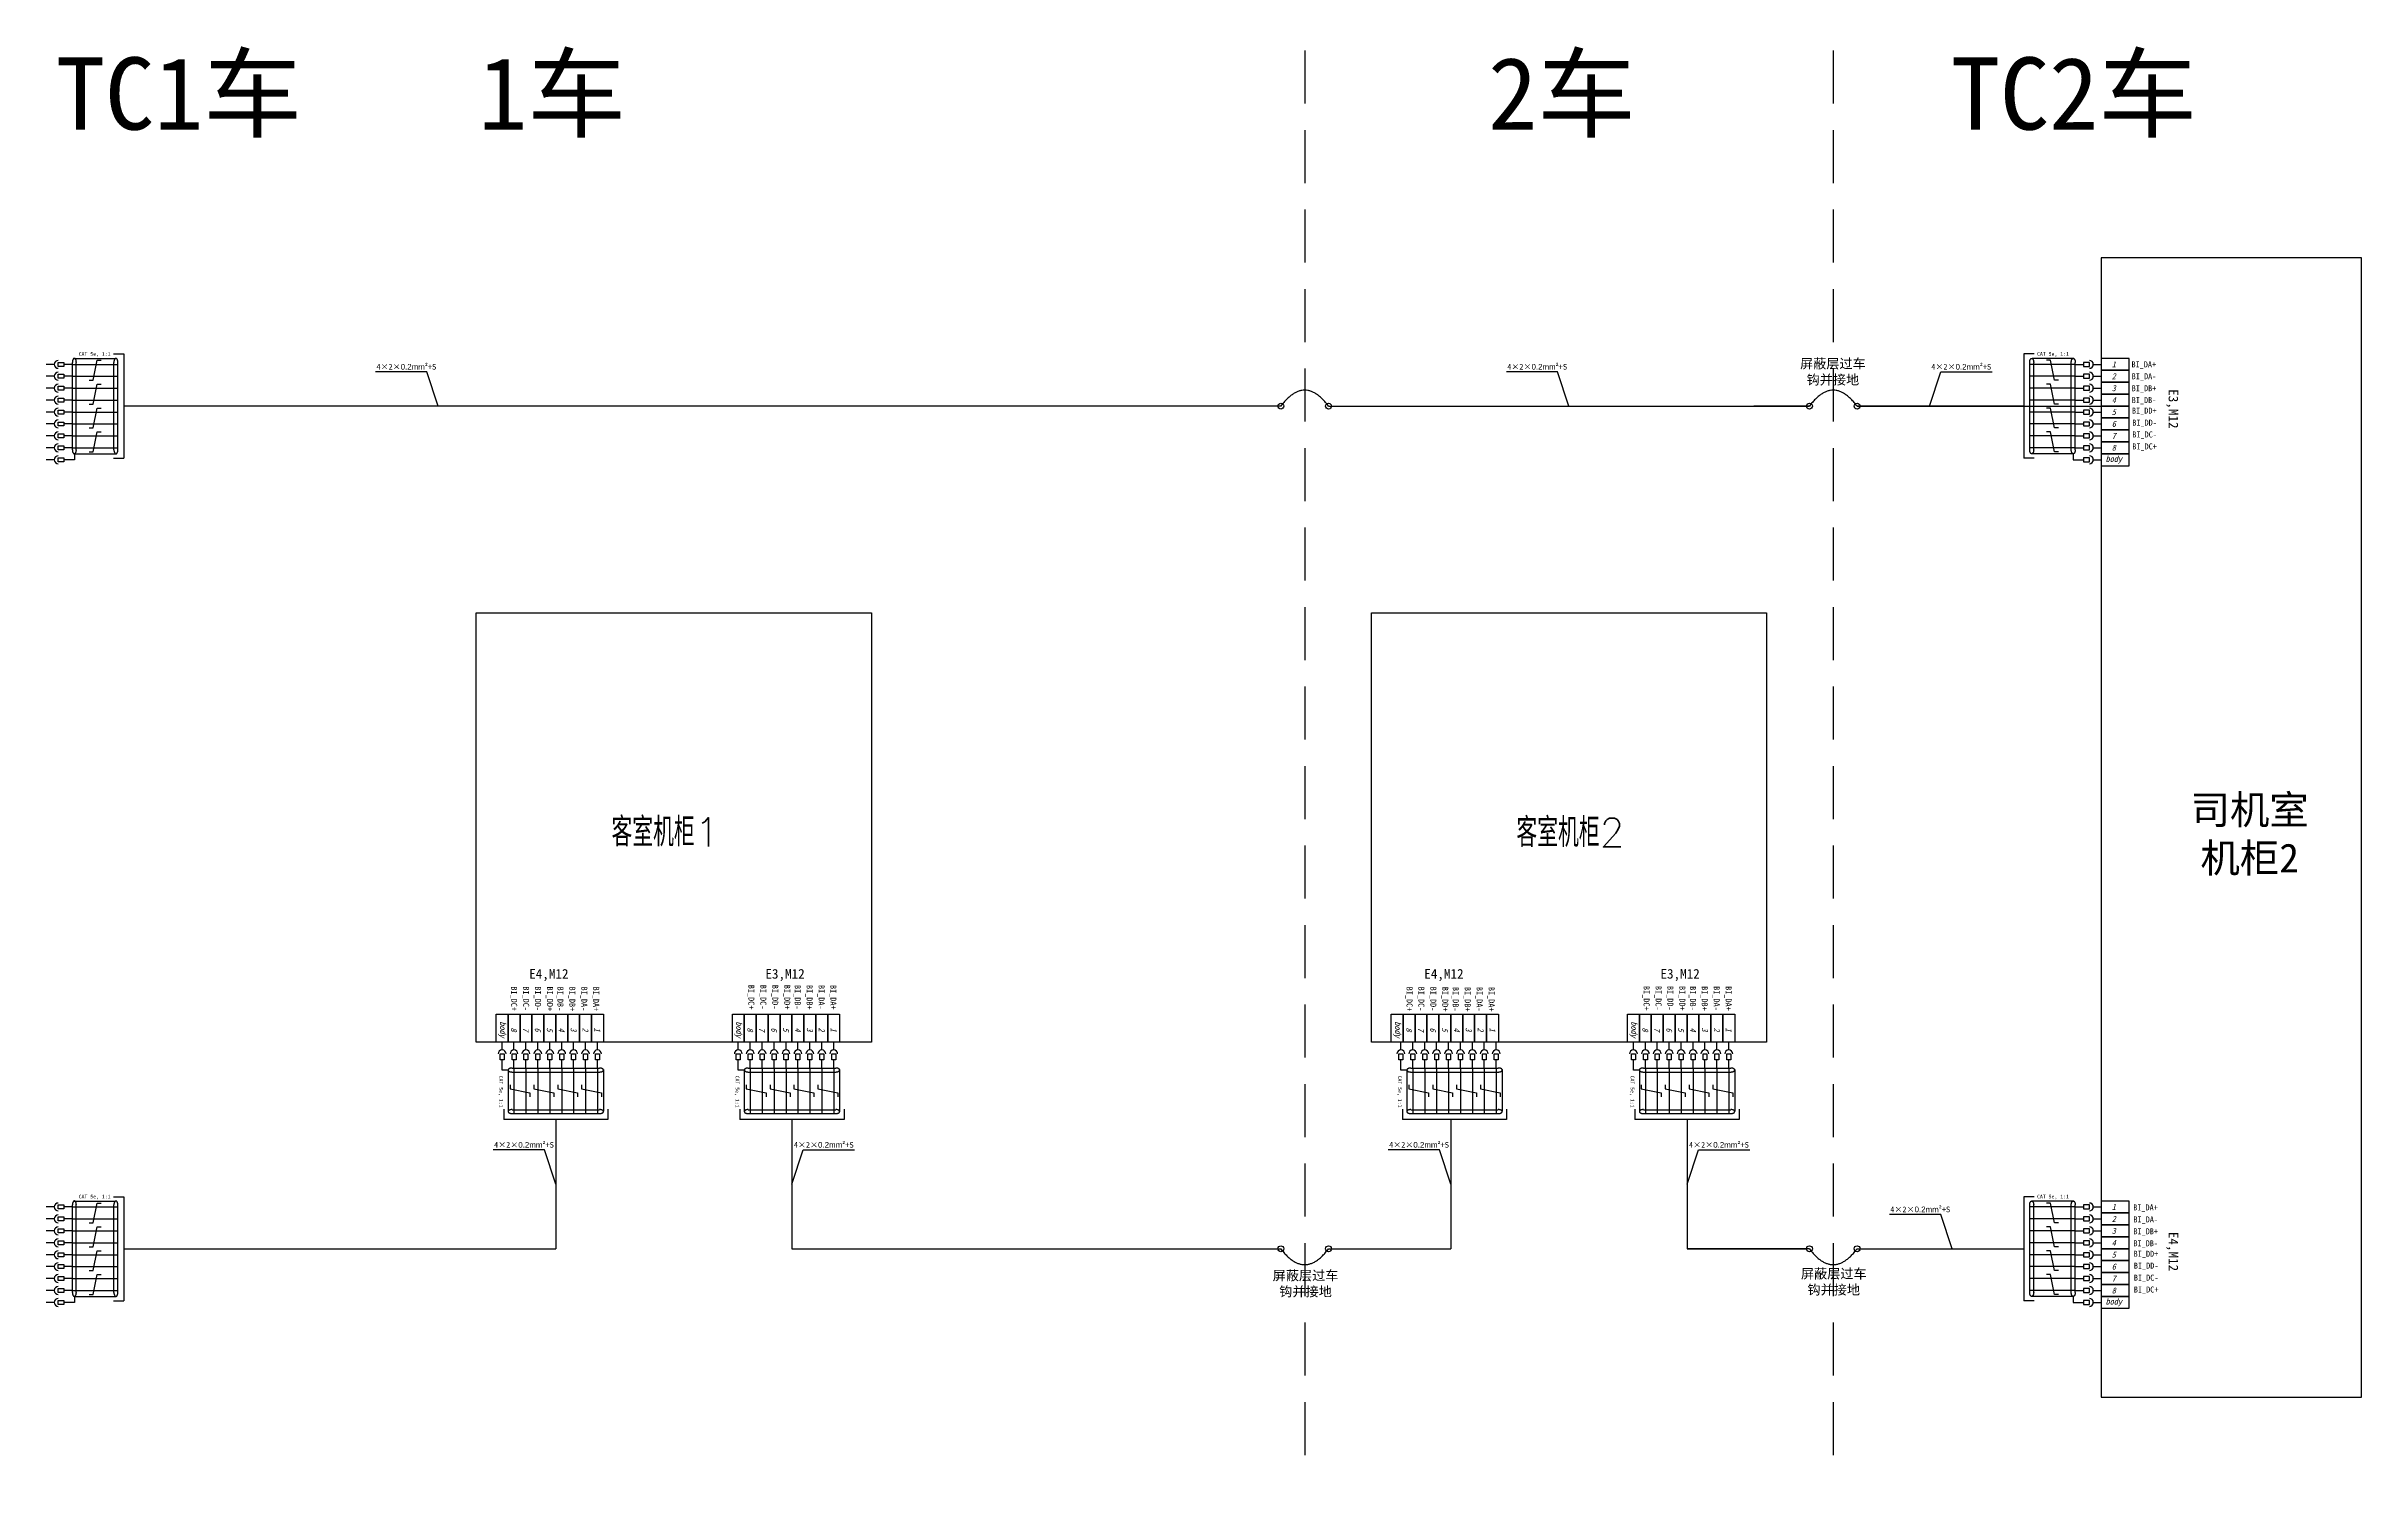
# Model space of a CAD drawing. Header units: millimetres. Extents: x -9110 to 102990, y -380 to 207980.
# Drawn here: x 19471 to 41322, y 70484 to 83892 of the extents above; entities that cross this region are included whole.
import ezdxf

# ---------------------------------------------------------------- set-up
doc = ezdxf.new("R2010")
doc.units = ezdxf.units.MM
doc.header["$LTSCALE"] = 1000
doc.header["$MEASUREMENT"] = 0
doc.linetypes.add('DASHED', pattern=[0.75, 0.5, -0.25])
doc.layers.add('连接线', color=7, linetype='Continuous')
doc.styles.add('HORIZONTALGBCBIG', font='txt.shx', dxfattribs={"bigfont": 'gbcbig.shx'})
doc.styles.get("Standard").update_dxf_attribs({"font": 'simhei.ttf'})
doc.styles.add('STYLE1', font='txt.shx')
doc.dimstyles.get("Standard").update_dxf_attribs({"dimscale": 2, "dimtxt": 2.5, "dimasz": 2.5, "dimexe": 1.2, "dimexo": 0, "dimgap": 1.2, "dimtad": 0, "dimtih": 1, "dimtoh": 1, "dimzin": 12, "dimdsep": 46, "dimtxsty": 'STYLE1', "dimcen": 0.09, "dimadec": 0, "dimazin": 3, "dimtfac": 1, "dimtofl": 0, "dimtmove": 0, "dimatfit": 3, "dimfxl": 1.2, "dimtolj": 1, "dimtzin": 0, "dimarcsym": 0})

msp = doc.modelspace()

# ---------------------------------------------------------------- texts
at = {"style": 'HORIZONTALGBCBIG'}
for s, insert, char_height, width, attachment_point in [('{\\fSimSun|b1|i0|c134|p2;\\H1x;\\C7;TC1车}', (20723, 83410), 682.13, 3375, 5), ('{\\fSimSun|b1|i0|c134|p2;\\C7;1车\\P}', (24244, 83410), 682.13, 3375, 5), ('{\\fSimSun|b1|i0|c134|p2;\\C7;2车\\P}', (33775, 83410), 682.13, 3375, 5), ('{\\fSimSun|b1|i0|c134|p2;\\H1x;\\C7;TC2车}', (38606, 83410), 682.13, 3375, 5), ('{\\fSimSun|b0|i0|c134|p2;\\C7;CAT 5e, 1:1}', (19927, 80986), 35, 393.96, 5), ('{\\fSimSun|b0|i0|c134|p2;\\C7;屏蔽层过车钩并接地}', (36332, 80818), 90.95, 711.56, 5), ('{\\fSimSun|b0|i0|c134|p2;\\C7;CAT 5e, 1:1}', (38409, 80986), 35, 393.96, 5), ('\\pxqc;{\\fSimSun|b0|i1|c134|p2;\\H1x;\\C7;1}', (39114, 80892), 56.84, 262.5, 6), ('\\pxqc;{\\fSimSun|b0|i1|c134|p2;\\H1x;\\C7;2}', (39114, 80780), 56.84, 262.5, 6), ('\\pxqc;{\\fSimSun|b0|i1|c134|p2;\\H1x;\\C7;3}', (39114, 80667), 56.84, 262.5, 6), ('\\pxqc;{\\fSimSun|b0|i1|c134|p2;\\C7;5}', (39114, 80442), 56.84, 262.5, 6), ('\\pxqc;{\\fSimSun|b0|i1|c134|p2;\\H1x;\\C7;4}', (39114, 80555), 56.84, 262.5, 6), ('\\pxqc;{\\fSimSun|b0|i1|c134|p2;\\C7;6}', (39114, 80330), 56.84, 262.5, 6), ('\\pxqc;{\\fSimSun|b0|i1|c134|p2;\\C7;7}', (39114, 80217), 56.84, 262.5, 6), ('\\pxqc;{\\fSimSun|b0|i1|c134|p2;\\H1x;\\C7;body}', (39114, 79992), 56.84, 262.5, 6), ('\\pxqc;{\\fSimSun|b0|i1|c134|p2;\\C7;8}', (39114, 80105), 56.84, 262.5, 6), ('{\\fSystem|b0|i0|c134|p34;司机室机柜\\fSimSun|b1|i0|c134|p2;\\C7;2\\P}', (40265, 76448), 272.85, 1441.59, 5), ('客室机柜1', (25315, 76480), 272.9, 11304.38, 5), ('客室机柜2', (33855, 76476), 272.9, 11304.38, 5), ('{\\fSimSun|b0|i0|c134|p2;\\C7;E4,M12}', (24214, 75131), 90.95, 750, 5), ('{\\fSimSun|b0|i0|c134|p2;\\C7;E3,M12}', (26443, 75131), 90.95, 750, 5), ('{\\fSimSun|b0|i0|c134|p2;\\C7;E4,M12}', (32661, 75131), 90.95, 750, 5), ('{\\fSimSun|b0|i0|c134|p2;\\C7;E3,M12}', (34890, 75131), 90.95, 750, 5), ('{\\fSimSun|b0|i0|c134|p2;\\C7;CAT 5e, 1:1}', (19927, 73037), 35, 393.96, 5), ('{\\fSimSun|b0|i0|c134|p2;\\C7;CAT 5e, 1:1}', (38409, 73037), 35, 393.96, 5), ('\\pxqc;{\\fSimSun|b0|i1|c134|p2;\\H1x;\\C7;2}', (39114, 72830), 56.84, 262.5, 6), ('\\pxqc;{\\fSimSun|b0|i1|c134|p2;\\H1x;\\C7;1}', (39114, 72943), 56.84, 262.5, 6), ('\\pxqc;{\\fSimSun|b0|i1|c134|p2;\\H1x;\\C7;3}', (39114, 72718), 56.84, 262.5, 6), ('\\pxqc;{\\fSimSun|b0|i1|c134|p2;\\H1x;\\C7;4}', (39114, 72605), 56.84, 262.5, 6), ('{\\fSimSun|b0|i0|c134|p2;\\C7;屏蔽层过车钩并接地}', (31355, 72216), 90.95, 711.56, 5), ('{\\fSimSun|b0|i0|c134|p2;\\C7;屏蔽层过车钩并接地}', (36340, 72233), 90.95, 711.56, 5), ('\\pxqc;{\\fSimSun|b0|i1|c134|p2;\\C7;5}', (39114, 72493), 56.84, 262.5, 6), ('\\pxqc;{\\fSimSun|b0|i1|c134|p2;\\C7;6}', (39114, 72380), 56.84, 262.5, 6), ('\\pxqc;{\\fSimSun|b0|i1|c134|p2;\\C7;8}', (39114, 72155), 56.84, 262.5, 6), ('\\pxqc;{\\fSimSun|b0|i1|c134|p2;\\C7;7}', (39114, 72268), 56.84, 262.5, 6), ('\\pxqc;{\\fSimSun|b0|i1|c134|p2;\\H1x;\\C7;body}', (39114, 72043), 56.84, 262.5, 6)]:
    msp.add_mtext(s, dxfattribs=dict(at, insert=insert, char_height=char_height, width=width, attachment_point=attachment_point))
at = {"color": 1, "char_height": 53.36, "width": 648.97}
for insert, attachment_point in [((22587, 80896), 1), ((33259, 80896), 1), ((37825, 80896), 3), ((23697, 73556), 1), ((27090, 73556), 3), ((32144, 73556), 1), ((35538, 73556), 3), ((36874, 72947), 1)]:
    msp.add_mtext('{\\fSimSun|b0|i0|c134|p2;4×2×\\fArial|b0|i0|c204|p32;0.2mm\\fCalibri|b0|i0|c0|p32;²+S}', dxfattribs=dict(at, insert=insert, attachment_point=attachment_point))
at = {"char_height": 56.84, "width": 375, "attachment_point": 6}
for s, insert in [('{\\fSimSun|b0|i0|c134|p2;\\C7;BI_DA+}', (39382, 80886)), ('{\\fSimSun|b0|i0|c134|p2;\\C7;BI_DA-}', (39384, 80774)), ('{\\fSimSun|b0|i0|c134|p2;\\C7;BI_DB+}', (39384, 80661)), ('{\\fSimSun|b0|i0|c134|p2;\\C7;BI_DB\\fSimSun|b0|i0|c0|p2;-}', (39384, 80549)), ('{\\fSimSun|b0|i0|c134|p2;\\C7;BI_DD\\fSimSun|b0|i0|c0|p2;+}', (39386, 80450)), ('{\\fSimSun|b0|i0|c134|p2;\\C7;BI_DD-}', (39389, 80337)), ('{\\fSimSun|b0|i0|c134|p2;\\C7;BI_DC-}', (39389, 80225)), ('{\\fSimSun|b0|i0|c134|p2;\\C7;BI_DC+}', (39389, 80112)), ('{\\fSimSun|b0|i0|c134|p2;\\C7;BI_DA+}', (39398, 72933)), ('{\\fSimSun|b0|i0|c134|p2;\\C7;BI_DA-}', (39400, 72820)), ('{\\fSimSun|b0|i0|c134|p2;\\C7;BI_DB+}', (39400, 72708)), ('{\\fSimSun|b0|i0|c134|p2;\\C7;BI_DB\\fSimSun|b0|i0|c0|p2;-}', (39400, 72595)), ('{\\fSimSun|b0|i0|c134|p2;\\C7;BI_DD\\fSimSun|b0|i0|c0|p2;+}', (39402, 72496)), ('{\\fSimSun|b0|i0|c134|p2;\\C7;BI_DD-}', (39404, 72384)), ('{\\fSimSun|b0|i0|c134|p2;\\C7;BI_DC-}', (39404, 72271)), ('{\\fSimSun|b0|i0|c134|p2;\\C7;BI_DC+}', (39404, 72159))]:
    msp.add_mtext(s, dxfattribs=dict(at, insert=insert))
at = {"rotation": 270, "style": 'HORIZONTALGBCBIG'}
for s, insert, char_height, width, attachment_point in [('{\\fSimSun|b0|i0|c134|p2;\\C7;E3,M12}', (39534, 80472), 90.95, 750, 5), ('\\pxqc;{\\fSimSun|b0|i1|c134|p2;\\H1x;\\C7;body}', (23773, 74748), 56.84, 262.5, 4), ('\\pxqc;{\\fSimSun|b0|i1|c134|p2;\\C7;8}', (23885, 74748), 56.84, 262.5, 4), ('\\pxqc;{\\fSimSun|b0|i1|c134|p2;\\C7;7}', (23998, 74748), 56.84, 262.5, 4), ('\\pxqc;{\\fSimSun|b0|i1|c134|p2;\\C7;6}', (24110, 74748), 56.84, 262.5, 4), ('\\pxqc;{\\fSimSun|b0|i1|c134|p2;\\C7;5}', (24223, 74748), 56.84, 262.5, 4), ('\\pxqc;{\\fSimSun|b0|i1|c134|p2;\\H1x;\\C7;4}', (24335, 74748), 56.84, 262.5, 4), ('\\pxqc;{\\fSimSun|b0|i1|c134|p2;\\H1x;\\C7;3}', (24448, 74748), 56.84, 262.5, 4), ('\\pxqc;{\\fSimSun|b0|i1|c134|p2;\\H1x;\\C7;2}', (24560, 74748), 56.84, 262.5, 4), ('\\pxqc;{\\fSimSun|b0|i1|c134|p2;\\H1x;\\C7;1}', (24673, 74748), 56.84, 262.5, 4), ('\\pxqc;{\\fSimSun|b0|i1|c134|p2;\\H1x;\\C7;body}', (26002, 74748), 56.84, 262.5, 4), ('\\pxqc;{\\fSimSun|b0|i1|c134|p2;\\C7;8}', (26115, 74748), 56.84, 262.5, 4), ('\\pxqc;{\\fSimSun|b0|i1|c134|p2;\\C7;7}', (26227, 74748), 56.84, 262.5, 4), ('\\pxqc;{\\fSimSun|b0|i1|c134|p2;\\C7;6}', (26340, 74748), 56.84, 262.5, 4), ('\\pxqc;{\\fSimSun|b0|i1|c134|p2;\\C7;5}', (26452, 74748), 56.84, 262.5, 4), ('\\pxqc;{\\fSimSun|b0|i1|c134|p2;\\H1x;\\C7;4}', (26565, 74748), 56.84, 262.5, 4), ('\\pxqc;{\\fSimSun|b0|i1|c134|p2;\\H1x;\\C7;3}', (26677, 74748), 56.84, 262.5, 4), ('\\pxqc;{\\fSimSun|b0|i1|c134|p2;\\H1x;\\C7;2}', (26790, 74748), 56.84, 262.5, 4), ('\\pxqc;{\\fSimSun|b0|i1|c134|p2;\\H1x;\\C7;1}', (26902, 74748), 56.84, 262.5, 4), ('\\pxqc;{\\fSimSun|b0|i1|c134|p2;\\H1x;\\C7;body}', (32220, 74748), 56.84, 262.5, 4), ('\\pxqc;{\\fSimSun|b0|i1|c134|p2;\\C7;8}', (32333, 74748), 56.84, 262.5, 4), ('\\pxqc;{\\fSimSun|b0|i1|c134|p2;\\C7;7}', (32445, 74748), 56.84, 262.5, 4), ('\\pxqc;{\\fSimSun|b0|i1|c134|p2;\\C7;6}', (32558, 74748), 56.84, 262.5, 4), ('\\pxqc;{\\fSimSun|b0|i1|c134|p2;\\C7;5}', (32670, 74748), 56.84, 262.5, 4), ('\\pxqc;{\\fSimSun|b0|i1|c134|p2;\\H1x;\\C7;4}', (32783, 74748), 56.84, 262.5, 4), ('\\pxqc;{\\fSimSun|b0|i1|c134|p2;\\H1x;\\C7;3}', (32895, 74748), 56.84, 262.5, 4), ('\\pxqc;{\\fSimSun|b0|i1|c134|p2;\\H1x;\\C7;2}', (33008, 74748), 56.84, 262.5, 4), ('\\pxqc;{\\fSimSun|b0|i1|c134|p2;\\H1x;\\C7;1}', (33120, 74748), 56.84, 262.5, 4), ('\\pxqc;{\\fSimSun|b0|i1|c134|p2;\\H1x;\\C7;body}', (34449, 74748), 56.84, 262.5, 4), ('\\pxqc;{\\fSimSun|b0|i1|c134|p2;\\C7;8}', (34562, 74748), 56.84, 262.5, 4), ('\\pxqc;{\\fSimSun|b0|i1|c134|p2;\\C7;7}', (34674, 74748), 56.84, 262.5, 4), ('\\pxqc;{\\fSimSun|b0|i1|c134|p2;\\C7;6}', (34787, 74748), 56.84, 262.5, 4), ('\\pxqc;{\\fSimSun|b0|i1|c134|p2;\\C7;5}', (34899, 74748), 56.84, 262.5, 4), ('\\pxqc;{\\fSimSun|b0|i1|c134|p2;\\H1x;\\C7;4}', (35012, 74748), 56.84, 262.5, 4), ('\\pxqc;{\\fSimSun|b0|i1|c134|p2;\\H1x;\\C7;3}', (35124, 74748), 56.84, 262.5, 4), ('\\pxqc;{\\fSimSun|b0|i1|c134|p2;\\H1x;\\C7;2}', (35237, 74748), 56.84, 262.5, 4), ('\\pxqc;{\\fSimSun|b0|i1|c134|p2;\\H1x;\\C7;1}', (35349, 74748), 56.84, 262.5, 4), ('{\\fSimSun|b0|i0|c134|p2;\\C7;CAT 5e, 1:1}', (23759, 74032), 35, 393.96, 5), ('{\\fSimSun|b0|i0|c134|p2;\\C7;CAT 5e, 1:1}', (25989, 74032), 35, 393.96, 5), ('{\\fSimSun|b0|i0|c134|p2;\\C7;CAT 5e, 1:1}', (32241, 74032), 35, 393.96, 5), ('{\\fSimSun|b0|i0|c134|p2;\\C7;CAT 5e, 1:1}', (34436, 74032), 35, 393.96, 5), ('{\\fSimSun|b0|i0|c134|p2;\\C7;E4,M12}', (39534, 72523), 90.95, 750, 5)]:
    msp.add_mtext(s, dxfattribs=dict(at, insert=insert, char_height=char_height, width=width, attachment_point=attachment_point))
at = {"char_height": 56.84, "width": 375, "attachment_point": 4, "rotation": 270}
for s, insert in [('{\\fSimSun|b0|i0|c134|p2;\\C7;BI_DC+}', (23881, 75024)), ('{\\fSimSun|b0|i0|c134|p2;\\C7;BI_DC-}', (23994, 75024)), ('{\\fSimSun|b0|i0|c134|p2;\\C7;BI_DD-}', (24106, 75024)), ('{\\fSimSun|b0|i0|c134|p2;\\C7;BI_DD\\fSimSun|b0|i0|c0|p2;+}', (24219, 75023)), ('{\\fSimSun|b0|i0|c134|p2;\\C7;BI_DB\\fSimSun|b0|i0|c0|p2;-}', (24318, 75022)), ('{\\fSimSun|b0|i0|c134|p2;\\C7;BI_DB+}', (24430, 75022)), ('{\\fSimSun|b0|i0|c134|p2;\\C7;BI_DA-}', (24543, 75022)), ('{\\fSimSun|b0|i0|c134|p2;\\C7;BI_DA+}', (24655, 75022)), ('{\\fSimSun|b0|i0|c134|p2;\\C7;BI_DC+}', (26120, 75039)), ('{\\fSimSun|b0|i0|c134|p2;\\C7;BI_DC-}', (26233, 75039)), ('{\\fSimSun|b0|i0|c134|p2;\\C7;BI_DD-}', (26345, 75039)), ('{\\fSimSun|b0|i0|c134|p2;\\C7;BI_DD\\fSimSun|b0|i0|c0|p2;+}', (26458, 75039)), ('{\\fSimSun|b0|i0|c134|p2;\\C7;BI_DB\\fSimSun|b0|i0|c0|p2;-}', (26557, 75037)), ('{\\fSimSun|b0|i0|c134|p2;\\C7;BI_DB+}', (26669, 75037)), ('{\\fSimSun|b0|i0|c134|p2;\\C7;BI_DA-}', (26782, 75037)), ('{\\fSimSun|b0|i0|c134|p2;\\C7;BI_DA+}', (26894, 75037)), ('{\\fSimSun|b0|i0|c134|p2;\\C7;BI_DC+}', (32331, 75021)), ('{\\fSimSun|b0|i0|c134|p2;\\C7;BI_DC-}', (32443, 75021)), ('{\\fSimSun|b0|i0|c134|p2;\\C7;BI_DD-}', (32556, 75021)), ('{\\fSimSun|b0|i0|c134|p2;\\C7;BI_DD\\fSimSun|b0|i0|c0|p2;+}', (32668, 75020)), ('{\\fSimSun|b0|i0|c134|p2;\\C7;BI_DB\\fSimSun|b0|i0|c0|p2;-}', (32767, 75019)), ('{\\fSimSun|b0|i0|c134|p2;\\C7;BI_DB+}', (32880, 75019)), ('{\\fSimSun|b0|i0|c134|p2;\\C7;BI_DA-}', (32992, 75019)), ('{\\fSimSun|b0|i0|c134|p2;\\C7;BI_DA+}', (33105, 75019)), ('{\\fSimSun|b0|i0|c134|p2;\\C7;BI_DC+}', (34568, 75028)), ('{\\fSimSun|b0|i0|c134|p2;\\C7;BI_DC-}', (34681, 75028)), ('{\\fSimSun|b0|i0|c134|p2;\\C7;BI_DD-}', (34793, 75028)), ('{\\fSimSun|b0|i0|c134|p2;\\C7;BI_DD\\fSimSun|b0|i0|c0|p2;+}', (34906, 75027)), ('{\\fSimSun|b0|i0|c134|p2;\\C7;BI_DB\\fSimSun|b0|i0|c0|p2;-}', (35005, 75026)), ('{\\fSimSun|b0|i0|c134|p2;\\C7;BI_DB+}', (35117, 75026)), ('{\\fSimSun|b0|i0|c134|p2;\\C7;BI_DA-}', (35230, 75026)), ('{\\fSimSun|b0|i0|c134|p2;\\C7;BI_DA+}', (35342, 75026))]:
    msp.add_mtext(s, dxfattribs=dict(at, insert=insert))

# ---------------------------------------------------------------- linework, layer by layer
at = {"color": 9, "linetype": 'Continuous'}
for p, q in [((19546, 80892), (19471, 80892)), ((19715, 80892), (19640, 80892)), ((19717, 80892), (20147, 80892)), ((38619, 80892), (38189, 80892)), ((38621, 80892), (38696, 80892)), ((38790, 80892), (38865, 80892)), ((19546, 80780), (19471, 80780)), ((19546, 80667), (19471, 80667)), ((19715, 80780), (19640, 80780)), ((19715, 80667), (19640, 80667)), ((19717, 80780), (20147, 80780)), ((19717, 80667), (20147, 80667)), ((38619, 80780), (38189, 80780)), ((38619, 80667), (38189, 80667)), ((38621, 80780), (38696, 80780)), ((38621, 80667), (38696, 80667)), ((38790, 80780), (38865, 80780)), ((38790, 80667), (38865, 80667)), ((19546, 80555), (19471, 80555)), ((19546, 80442), (19471, 80442)), ((19715, 80555), (19640, 80555)), ((19715, 80442), (19640, 80442)), ((19717, 80555), (20147, 80555)), ((19717, 80442), (20147, 80442)), ((38619, 80555), (38189, 80555)), ((38619, 80442), (38189, 80442)), ((38621, 80555), (38696, 80555)), ((38621, 80442), (38696, 80442)), ((38790, 80555), (38865, 80555)), ((38790, 80442), (38865, 80442)), ((19546, 80330), (19471, 80330)), ((19546, 80217), (19471, 80217)), ((19715, 80330), (19640, 80330)), ((19715, 80217), (19640, 80217)), ((19717, 80330), (20147, 80330)), ((19717, 80217), (20147, 80217)), ((38619, 80330), (38189, 80330)), ((38619, 80217), (38189, 80217)), ((38621, 80330), (38696, 80330)), ((38621, 80217), (38696, 80217)), ((38790, 80330), (38865, 80330)), ((38790, 80217), (38865, 80217)), ((19546, 80105), (19471, 80105)), ((19546, 79992), (19471, 79992)), ((19715, 80105), (19640, 80105)), ((19715, 79992), (19640, 79992)), ((19717, 80105), (20147, 80105)), ((38619, 80105), (38189, 80105)), ((38621, 80105), (38696, 80105)), ((38621, 79992), (38696, 79992)), ((38790, 80105), (38865, 80105)), ((38790, 79992), (38865, 79992)), ((23773, 74424), (23773, 74499)), ((23773, 74255), (23773, 74330)), ((23885, 74424), (23885, 74499)), ((23885, 74255), (23885, 74330)), ((23998, 74424), (23998, 74499)), ((23998, 74255), (23998, 74330)), ((24110, 74424), (24110, 74499)), ((24110, 74255), (24110, 74330)), ((24223, 74424), (24223, 74499)), ((24223, 74255), (24223, 74330)), ((24335, 74424), (24335, 74499)), ((24335, 74255), (24335, 74330)), ((24448, 74424), (24448, 74499)), ((24448, 74255), (24448, 74330)), ((24560, 74424), (24560, 74499)), ((24560, 74255), (24560, 74330)), ((24673, 74424), (24673, 74499)), ((24673, 74255), (24673, 74330)), ((26002, 74424), (26002, 74499)), ((26002, 74255), (26002, 74330)), ((26115, 74424), (26115, 74499)), ((26115, 74255), (26115, 74330)), ((26227, 74424), (26227, 74499)), ((26227, 74255), (26227, 74330)), ((26340, 74424), (26340, 74499)), ((26340, 74255), (26340, 74330)), ((26452, 74424), (26452, 74499)), ((26452, 74255), (26452, 74330)), ((26565, 74424), (26565, 74499)), ((26565, 74255), (26565, 74330)), ((26677, 74424), (26677, 74499)), ((26677, 74255), (26677, 74330)), ((26790, 74424), (26790, 74499)), ((26790, 74255), (26790, 74330)), ((26902, 74424), (26902, 74499)), ((26902, 74255), (26902, 74330)), ((32255, 74424), (32255, 74499)), ((32255, 74255), (32255, 74330)), ((32367, 74424), (32367, 74499)), ((32367, 74255), (32367, 74330)), ((32480, 74424), (32480, 74499)), ((32480, 74255), (32480, 74330)), ((32592, 74424), (32592, 74499)), ((32592, 74255), (32592, 74330)), ((32705, 74424), (32705, 74499)), ((32705, 74255), (32705, 74330)), ((32817, 74424), (32817, 74499)), ((32817, 74255), (32817, 74330)), ((32930, 74424), (32930, 74499)), ((32930, 74255), (32930, 74330)), ((33042, 74424), (33042, 74499)), ((33042, 74255), (33042, 74330)), ((33155, 74424), (33155, 74499)), ((33155, 74255), (33155, 74330)), ((34449, 74424), (34449, 74499)), ((34449, 74255), (34449, 74330)), ((34562, 74424), (34562, 74499)), ((34562, 74255), (34562, 74330)), ((34674, 74424), (34674, 74499)), ((34674, 74255), (34674, 74330)), ((34787, 74424), (34787, 74499)), ((34787, 74255), (34787, 74330)), ((34899, 74424), (34899, 74499)), ((34899, 74255), (34899, 74330)), ((35012, 74424), (35012, 74499)), ((35012, 74255), (35012, 74330)), ((35124, 74424), (35124, 74499)), ((35124, 74255), (35124, 74330)), ((35237, 74424), (35237, 74499)), ((35237, 74255), (35237, 74330)), ((35349, 74424), (35349, 74499)), ((35349, 74255), (35349, 74330)), ((23885, 74254), (23885, 73824)), ((23998, 74254), (23998, 73824)), ((24110, 74254), (24110, 73824)), ((24223, 74254), (24223, 73824)), ((24335, 74254), (24335, 73824)), ((24448, 74254), (24448, 73824)), ((24560, 74254), (24560, 73824)), ((24673, 74254), (24673, 73824)), ((26115, 74254), (26115, 73824)), ((26227, 74254), (26227, 73824)), ((26340, 74254), (26340, 73824)), ((26452, 74254), (26452, 73824)), ((26565, 74254), (26565, 73824)), ((26677, 74254), (26677, 73824)), ((26790, 74254), (26790, 73824)), ((26902, 74254), (26902, 73824)), ((32367, 74254), (32367, 73824)), ((32480, 74254), (32480, 73824)), ((32592, 74254), (32592, 73824)), ((32705, 74254), (32705, 73824)), ((32817, 74254), (32817, 73824)), ((32930, 74254), (32930, 73824)), ((33042, 74254), (33042, 73824)), ((33155, 74254), (33155, 73824)), ((34562, 74254), (34562, 73824)), ((34674, 74254), (34674, 73824)), ((34787, 74254), (34787, 73824)), ((34899, 74254), (34899, 73824)), ((35012, 74254), (35012, 73824)), ((35124, 74254), (35124, 73824)), ((35237, 74254), (35237, 73824)), ((35349, 74254), (35349, 73824)), ((19546, 72943), (19471, 72943)), ((19546, 72830), (19471, 72830)), ((19715, 72943), (19640, 72943)), ((19715, 72830), (19640, 72830)), ((19717, 72943), (20147, 72943)), ((19717, 72830), (20147, 72830)), ((38619, 72943), (38189, 72943)), ((38619, 72830), (38189, 72830)), ((38621, 72943), (38696, 72943)), ((38621, 72830), (38696, 72830)), ((38790, 72943), (38865, 72943)), ((38790, 72830), (38865, 72830)), ((19546, 72718), (19471, 72718)), ((19546, 72605), (19471, 72605)), ((19715, 72718), (19640, 72718)), ((19715, 72605), (19640, 72605)), ((19717, 72718), (20147, 72718)), ((19717, 72605), (20147, 72605)), ((38619, 72718), (38189, 72718)), ((38619, 72605), (38189, 72605)), ((38621, 72718), (38696, 72718)), ((38621, 72605), (38696, 72605)), ((38790, 72718), (38865, 72718)), ((38790, 72605), (38865, 72605)), ((19546, 72493), (19471, 72493)), ((19546, 72380), (19471, 72380)), ((19715, 72493), (19640, 72493)), ((19715, 72380), (19640, 72380)), ((19717, 72493), (20147, 72493)), ((19717, 72380), (20147, 72380)), ((38619, 72493), (38189, 72493)), ((38619, 72380), (38189, 72380)), ((38621, 72493), (38696, 72493)), ((38621, 72380), (38696, 72380)), ((38790, 72493), (38865, 72493)), ((38790, 72380), (38865, 72380)), ((19546, 72268), (19471, 72268)), ((19546, 72155), (19471, 72155)), ((19715, 72268), (19640, 72268)), ((19715, 72155), (19640, 72155)), ((19717, 72268), (20147, 72268)), ((19717, 72155), (20147, 72155)), ((38619, 72268), (38189, 72268)), ((38619, 72155), (38189, 72155)), ((38621, 72268), (38696, 72268)), ((38621, 72155), (38696, 72155)), ((38790, 72268), (38865, 72268)), ((38790, 72155), (38865, 72155)), ((19546, 72043), (19471, 72043)), ((19715, 72043), (19640, 72043)), ((38621, 72043), (38696, 72043)), ((38790, 72043), (38865, 72043))]:
    msp.add_line(p, q, dxfattribs=at)
at = {"color": 94, "linetype": 'DASHED'}
for p, q in [((19717, 80461), (19717, 80911)), ((19730, 80948), (20124, 80948)), ((19754, 80461), (19754, 80911)), ((20109, 80461), (20109, 80911)), ((20147, 80461), (20147, 80911)), ((38189, 80461), (38189, 80911)), ((38606, 80948), (38212, 80948)), ((38227, 80461), (38227, 80911)), ((38582, 80461), (38582, 80911)), ((38619, 80461), (38619, 80911)), ((19717, 80086), (19717, 80461)), ((19754, 80086), (19754, 80461)), ((20109, 80086), (20109, 80461)), ((20147, 80086), (20147, 80461)), ((38189, 80086), (38189, 80461)), ((38227, 80086), (38227, 80461)), ((38582, 80086), (38582, 80461)), ((38619, 80086), (38619, 80461)), ((19736, 80048), (20129, 80048)), ((38600, 80048), (38207, 80048)), ((23829, 74235), (23829, 73841)), ((23867, 74254), (24242, 74254)), ((23867, 74216), (24242, 74216)), ((24242, 74254), (24692, 74254)), ((24242, 74216), (24692, 74216)), ((24729, 74240), (24729, 73846)), ((26058, 74235), (26058, 73841)), ((26096, 74254), (26471, 74254)), ((26096, 74216), (26471, 74216)), ((26471, 74254), (26921, 74254)), ((26471, 74216), (26921, 74216)), ((26958, 74240), (26958, 73846)), ((32311, 74235), (32311, 73841)), ((32349, 74254), (32724, 74254)), ((32349, 74216), (32724, 74216)), ((32724, 74254), (33174, 74254)), ((32724, 74216), (33174, 74216)), ((33211, 74240), (33211, 73846)), ((34506, 74235), (34506, 73841)), ((34543, 74254), (34918, 74254)), ((34543, 74216), (34918, 74216)), ((34918, 74254), (35368, 74254)), ((34918, 74216), (35368, 74216)), ((35406, 74240), (35406, 73846)), ((23867, 73861), (24242, 73861)), ((24242, 73861), (24692, 73861)), ((26096, 73861), (26471, 73861)), ((26471, 73861), (26921, 73861)), ((32349, 73861), (32724, 73861)), ((32724, 73861), (33174, 73861)), ((34543, 73861), (34918, 73861)), ((34918, 73861), (35368, 73861)), ((23867, 73824), (24242, 73824)), ((24242, 73824), (24692, 73824)), ((26096, 73824), (26471, 73824)), ((26471, 73824), (26921, 73824)), ((32349, 73824), (32724, 73824)), ((32724, 73824), (33174, 73824)), ((34543, 73824), (34918, 73824)), ((34918, 73824), (35368, 73824)), ((19730, 72999), (20124, 72999)), ((38606, 72999), (38212, 72999)), ((19717, 72512), (19717, 72962)), ((19754, 72512), (19754, 72962)), ((20109, 72512), (20109, 72962)), ((20147, 72512), (20147, 72962)), ((38189, 72512), (38189, 72962)), ((38227, 72512), (38227, 72962)), ((38582, 72512), (38582, 72962)), ((38619, 72512), (38619, 72962)), ((19717, 72137), (19717, 72512)), ((19754, 72137), (19754, 72512)), ((20109, 72137), (20109, 72512)), ((20147, 72137), (20147, 72512)), ((38189, 72137), (38189, 72512)), ((38227, 72137), (38227, 72512)), ((38582, 72137), (38582, 72512)), ((38619, 72137), (38619, 72512)), ((19736, 72099), (20129, 72099)), ((38600, 72099), (38207, 72099))]:
    msp.add_line(p, q, dxfattribs=at)
at = {"color": 140}
for p, q in [((26135, 80498), (20203, 80498)), ((31122, 80498), (25190, 80498)), ((31572, 80498), (36110, 80498)), ((36560, 80498), (38865, 80498)), ((24279, 73768), (24279, 72549)), ((26508, 73768), (26508, 72549)), ((32726, 73768), (32726, 72549)), ((34956, 73768), (34956, 72549)), ((20203, 72549), (24279, 72549)), ((26508, 72549), (31122, 72549)), ((31572, 72549), (32726, 72549)), ((34956, 72549), (36082, 72549)), ((36110, 72549), (34956, 72549)), ((36560, 72549), (38133, 72549))]:
    msp.add_line(p, q, dxfattribs=at)
at = {"color": 10}
for p, q in [((36110, 80498), (35585, 80498)), ((38133, 80498), (36560, 80498))]:
    msp.add_line(p, q, dxfattribs=at)
for points in [[(41322, 81898), (38865, 81898), (38865, 71150), (41322, 71150)], [(23529, 78548), (27258, 78548), (27258, 74499), (23529, 74499)], [(31976, 78548), (35706, 78548), (35706, 74499), (31976, 74499)]]:
    msp.add_lwpolyline(points, close=True)
at = {"color": 9, "linetype": 'Continuous'}
for points in [[(19582, 80873), (19582, 80911), (19638, 80911), (19638, 80873)], [(38754, 80873), (38754, 80911), (38698, 80911), (38698, 80873)], [(38865, 80836), (39127, 80836), (39127, 80948), (38865, 80948)], [(19582, 80761), (19582, 80798), (19638, 80798), (19638, 80761)], [(19582, 80648), (19582, 80686), (19638, 80686), (19638, 80648)], [(38754, 80761), (38754, 80798), (38698, 80798), (38698, 80761)], [(38754, 80648), (38754, 80686), (38698, 80686), (38698, 80648)], [(38865, 80723), (39127, 80723), (39127, 80836), (38865, 80836)], [(38865, 80611), (39127, 80611), (39127, 80723), (38865, 80723)], [(19582, 80536), (19582, 80573), (19638, 80573), (19638, 80536)], [(19582, 80423), (19582, 80461), (19638, 80461), (19638, 80423)], [(38754, 80536), (38754, 80573), (38698, 80573), (38698, 80536)], [(38754, 80423), (38754, 80461), (38698, 80461), (38698, 80423)], [(38865, 80498), (39127, 80498), (39127, 80611), (38865, 80611)], [(38865, 80386), (39127, 80386), (39127, 80498), (38865, 80498)], [(19582, 80311), (19582, 80348), (19638, 80348), (19638, 80311)], [(19582, 80198), (19582, 80236), (19638, 80236), (19638, 80198)], [(38754, 80311), (38754, 80348), (38698, 80348), (38698, 80311)], [(38754, 80198), (38754, 80236), (38698, 80236), (38698, 80198)], [(38865, 80273), (39127, 80273), (39127, 80386), (38865, 80386)], [(38865, 80161), (39127, 80161), (39127, 80273), (38865, 80273)], [(19582, 80086), (19582, 80123), (19638, 80123), (19638, 80086)], [(19582, 79973), (19582, 80011), (19638, 80011), (19638, 79973)], [(38752, 79973), (38752, 80011), (38696, 80011), (38696, 79973)], [(38754, 80086), (38754, 80123), (38698, 80123), (38698, 80086)], [(38865, 80048), (39127, 80048), (39127, 80161), (38865, 80161)], [(38865, 79936), (39127, 79936), (39127, 80048), (38865, 80048)], [(23717, 74499), (23717, 74762), (23829, 74762), (23829, 74499)], [(23829, 74499), (23829, 74762), (23942, 74762), (23942, 74499)], [(23942, 74499), (23942, 74762), (24054, 74762), (24054, 74499)], [(24054, 74499), (24054, 74762), (24167, 74762), (24167, 74499)], [(24167, 74499), (24167, 74762), (24279, 74762), (24279, 74499)], [(24279, 74499), (24279, 74762), (24392, 74762), (24392, 74499)], [(24392, 74499), (24392, 74762), (24504, 74762), (24504, 74499)], [(24504, 74499), (24504, 74762), (24617, 74762), (24617, 74499)], [(24617, 74499), (24617, 74762), (24729, 74762), (24729, 74499)], [(25946, 74499), (25946, 74762), (26058, 74762), (26058, 74499)], [(26058, 74499), (26058, 74762), (26171, 74762), (26171, 74499)], [(26171, 74499), (26171, 74762), (26283, 74762), (26283, 74499)], [(26283, 74499), (26283, 74762), (26396, 74762), (26396, 74499)], [(26396, 74499), (26396, 74762), (26508, 74762), (26508, 74499)], [(26508, 74499), (26508, 74762), (26621, 74762), (26621, 74499)], [(26621, 74499), (26621, 74762), (26733, 74762), (26733, 74499)], [(26733, 74499), (26733, 74762), (26846, 74762), (26846, 74499)], [(26846, 74499), (26846, 74762), (26958, 74762), (26958, 74499)], [(32164, 74499), (32164, 74762), (32276, 74762), (32276, 74499)], [(32276, 74499), (32276, 74762), (32389, 74762), (32389, 74499)], [(32389, 74499), (32389, 74762), (32501, 74762), (32501, 74499)], [(32501, 74499), (32501, 74762), (32614, 74762), (32614, 74499)], [(32614, 74499), (32614, 74762), (32726, 74762), (32726, 74499)], [(32726, 74499), (32726, 74762), (32839, 74762), (32839, 74499)], [(32839, 74499), (32839, 74762), (32951, 74762), (32951, 74499)], [(32951, 74499), (32951, 74762), (33064, 74762), (33064, 74499)], [(33064, 74499), (33064, 74762), (33176, 74762), (33176, 74499)], [(34393, 74499), (34393, 74762), (34506, 74762), (34506, 74499)], [(34506, 74499), (34506, 74762), (34618, 74762), (34618, 74499)], [(34618, 74499), (34618, 74762), (34731, 74762), (34731, 74499)], [(34731, 74499), (34731, 74762), (34843, 74762), (34843, 74499)], [(34843, 74499), (34843, 74762), (34956, 74762), (34956, 74499)], [(34956, 74499), (34956, 74762), (35068, 74762), (35068, 74499)], [(35068, 74499), (35068, 74762), (35181, 74762), (35181, 74499)], [(35181, 74499), (35181, 74762), (35293, 74762), (35293, 74499)], [(35293, 74499), (35293, 74762), (35406, 74762), (35406, 74499)], [(23754, 74387), (23792, 74387), (23792, 74330), (23754, 74330)], [(23867, 74389), (23904, 74389), (23904, 74332), (23867, 74332)], [(23979, 74389), (24017, 74389), (24017, 74332), (23979, 74332)], [(24092, 74389), (24129, 74389), (24129, 74332), (24092, 74332)], [(24204, 74389), (24242, 74389), (24242, 74332), (24204, 74332)], [(24317, 74389), (24354, 74389), (24354, 74332), (24317, 74332)], [(24429, 74389), (24467, 74389), (24467, 74332), (24429, 74332)], [(24542, 74389), (24579, 74389), (24579, 74332), (24542, 74332)], [(24654, 74389), (24692, 74389), (24692, 74332), (24654, 74332)], [(25983, 74387), (26021, 74387), (26021, 74330), (25983, 74330)], [(26096, 74389), (26133, 74389), (26133, 74332), (26096, 74332)], [(26208, 74389), (26246, 74389), (26246, 74332), (26208, 74332)], [(26321, 74389), (26358, 74389), (26358, 74332), (26321, 74332)], [(26433, 74389), (26471, 74389), (26471, 74332), (26433, 74332)], [(26546, 74389), (26583, 74389), (26583, 74332), (26546, 74332)], [(26658, 74389), (26696, 74389), (26696, 74332), (26658, 74332)], [(26771, 74389), (26808, 74389), (26808, 74332), (26771, 74332)], [(26883, 74389), (26921, 74389), (26921, 74332), (26883, 74332)], [(32236, 74387), (32274, 74387), (32274, 74330), (32236, 74330)], [(32349, 74389), (32386, 74389), (32386, 74332), (32349, 74332)], [(32461, 74389), (32499, 74389), (32499, 74332), (32461, 74332)], [(32574, 74389), (32611, 74389), (32611, 74332), (32574, 74332)], [(32686, 74389), (32724, 74389), (32724, 74332), (32686, 74332)], [(32799, 74389), (32836, 74389), (32836, 74332), (32799, 74332)], [(32911, 74389), (32949, 74389), (32949, 74332), (32911, 74332)], [(33024, 74389), (33061, 74389), (33061, 74332), (33024, 74332)], [(33136, 74389), (33174, 74389), (33174, 74332), (33136, 74332)], [(34431, 74387), (34468, 74387), (34468, 74330), (34431, 74330)], [(34543, 74389), (34581, 74389), (34581, 74332), (34543, 74332)], [(34656, 74389), (34693, 74389), (34693, 74332), (34656, 74332)], [(34768, 74389), (34806, 74389), (34806, 74332), (34768, 74332)], [(34881, 74389), (34918, 74389), (34918, 74332), (34881, 74332)], [(34993, 74389), (35031, 74389), (35031, 74332), (34993, 74332)], [(35106, 74389), (35143, 74389), (35143, 74332), (35106, 74332)], [(35218, 74389), (35256, 74389), (35256, 74332), (35218, 74332)], [(35331, 74389), (35368, 74389), (35368, 74332), (35331, 74332)], [(38865, 72887), (39127, 72887), (39127, 72999), (38865, 72999)], [(19582, 72924), (19582, 72962), (19638, 72962), (19638, 72924)], [(19582, 72812), (19582, 72849), (19638, 72849), (19638, 72812)], [(38754, 72924), (38754, 72962), (38698, 72962), (38698, 72924)], [(38754, 72812), (38754, 72849), (38698, 72849), (38698, 72812)], [(38865, 72774), (39127, 72774), (39127, 72887), (38865, 72887)], [(38865, 72662), (39127, 72662), (39127, 72774), (38865, 72774)], [(19582, 72699), (19582, 72737), (19638, 72737), (19638, 72699)], [(19582, 72587), (19582, 72624), (19638, 72624), (19638, 72587)], [(38754, 72699), (38754, 72737), (38698, 72737), (38698, 72699)], [(38754, 72587), (38754, 72624), (38698, 72624), (38698, 72587)], [(38865, 72549), (39127, 72549), (39127, 72662), (38865, 72662)], [(38865, 72437), (39127, 72437), (39127, 72549), (38865, 72549)], [(19582, 72474), (19582, 72512), (19638, 72512), (19638, 72474)], [(19582, 72362), (19582, 72399), (19638, 72399), (19638, 72362)], [(38754, 72474), (38754, 72512), (38698, 72512), (38698, 72474)], [(38754, 72362), (38754, 72399), (38698, 72399), (38698, 72362)], [(38865, 72324), (39127, 72324), (39127, 72437), (38865, 72437)], [(19582, 72249), (19582, 72287), (19638, 72287), (19638, 72249)], [(19582, 72137), (19582, 72174), (19638, 72174), (19638, 72137)], [(38754, 72249), (38754, 72287), (38698, 72287), (38698, 72249)], [(38754, 72137), (38754, 72174), (38698, 72174), (38698, 72137)], [(38865, 72212), (39127, 72212), (39127, 72324), (38865, 72324)], [(38865, 72099), (39127, 72099), (39127, 72212), (38865, 72212)], [(19582, 72024), (19582, 72062), (19638, 72062), (19638, 72024)], [(38752, 72024), (38752, 72062), (38696, 72062), (38696, 72024)], [(38865, 71987), (39127, 71987), (39127, 72099), (38865, 72099)]]:
    msp.add_lwpolyline(points, close=True, dxfattribs=at)
for points in [[(19876, 80742), (19913, 80742), (19951, 80930), (19988, 80930)], [(38461, 80742), (38423, 80742), (38386, 80930), (38348, 80930)], [(19876, 80517), (19913, 80517), (19951, 80705), (19988, 80705)], [(38461, 80517), (38423, 80517), (38386, 80705), (38348, 80705)], [(19876, 80292), (19913, 80292), (19951, 80480), (19988, 80480)], [(38461, 80292), (38423, 80292), (38386, 80480), (38348, 80480)], [(19876, 80067), (19913, 80067), (19951, 80255), (19988, 80255)], [(38461, 80067), (38423, 80067), (38386, 80255), (38348, 80255)], [(23848, 74095), (23848, 74057), (24035, 74020), (24035, 73982)], [(24073, 74095), (24073, 74057), (24260, 74020), (24260, 73982)], [(24298, 74095), (24298, 74057), (24485, 74020), (24485, 73982)], [(24523, 74095), (24523, 74057), (24710, 74020), (24710, 73982)], [(26077, 74095), (26077, 74057), (26265, 74020), (26265, 73982)], [(26302, 74095), (26302, 74057), (26490, 74020), (26490, 73982)], [(26527, 74095), (26527, 74057), (26715, 74020), (26715, 73982)], [(26752, 74095), (26752, 74057), (26940, 74020), (26940, 73982)], [(32330, 74095), (32330, 74057), (32517, 74020), (32517, 73982)], [(32555, 74095), (32555, 74057), (32742, 74020), (32742, 73982)], [(32780, 74095), (32780, 74057), (32967, 74020), (32967, 73982)], [(33005, 74095), (33005, 74057), (33192, 74020), (33192, 73982)], [(34524, 74095), (34524, 74057), (34712, 74020), (34712, 73982)], [(34749, 74095), (34749, 74057), (34937, 74020), (34937, 73982)], [(34974, 74095), (34974, 74057), (35162, 74020), (35162, 73982)], [(35199, 74095), (35199, 74057), (35387, 74020), (35387, 73982)], [(19876, 72793), (19913, 72793), (19951, 72980), (19988, 72980)], [(38461, 72793), (38423, 72793), (38386, 72980), (38348, 72980)], [(19876, 72568), (19913, 72568), (19951, 72755), (19988, 72755)], [(38461, 72568), (38423, 72568), (38386, 72755), (38348, 72755)], [(19876, 72343), (19913, 72343), (19951, 72530), (19988, 72530)], [(38461, 72343), (38423, 72343), (38386, 72530), (38348, 72530)], [(19876, 72118), (19913, 72118), (19951, 72305), (19988, 72305)], [(38461, 72118), (38423, 72118), (38386, 72305), (38348, 72305)]]:
    msp.add_lwpolyline(points, dxfattribs=at)
at = {"color": 94, "linetype": 'Continuous'}
for points in [[(19736, 80048), (19736, 79992), (19715, 79992)], [(38600, 80048), (38600, 79992), (38621, 79992)], [(23829, 74235), (23773, 74235), (23773, 74255)], [(26058, 74235), (26002, 74235), (26002, 74255)], [(32311, 74235), (32255, 74235), (32255, 74255)], [(34506, 74235), (34449, 74235), (34449, 74255)], [(19736, 72099), (19736, 72043), (19715, 72043)], [(38600, 72099), (38600, 72043), (38621, 72043)]]:
    msp.add_lwpolyline(points, dxfattribs=at)
at = {"color": 10, "linetype": 'Continuous'}
for centre in [(31122, 80498), (31572, 80498), (36110, 80498), (36560, 80498)]:
    msp.add_circle(centre, 27.8, dxfattribs=at)
at = {"color": 140, "linetype": 'Continuous'}
for centre in [(31122, 72549), (31572, 72549), (36110, 72549), (36560, 72549)]:
    msp.add_circle(centre, 27.8, dxfattribs=at)
at = {"color": 9, "linetype": 'Continuous'}
for centre, start, end in [((19584, 80892), 90, 180), ((19584, 80892), 180, 270), ((38752, 80892), 0, 90), ((38752, 80892), 270, 0), ((19584, 80780), 90, 180), ((19584, 80780), 180, 270), ((19584, 80667), 90, 180), ((19584, 80667), 180, 270), ((38752, 80780), 0, 90), ((38752, 80780), 270, 0), ((38752, 80667), 0, 90), ((38752, 80667), 270, 0), ((19584, 80555), 90, 180), ((19584, 80555), 180, 270), ((19584, 80442), 90, 180), ((19584, 80442), 180, 270), ((38752, 80555), 0, 90), ((38752, 80555), 270, 0), ((38752, 80442), 0, 90), ((38752, 80442), 270, 0), ((19584, 80330), 90, 180), ((19584, 80330), 180, 270), ((19584, 80217), 90, 180), ((19584, 80217), 180, 270), ((38752, 80330), 0, 90), ((38752, 80330), 270, 0), ((38752, 80217), 0, 90), ((38752, 80217), 270, 0), ((19584, 80105), 90, 180), ((19584, 80105), 180, 270), ((19584, 79992), 90, 180), ((19584, 79992), 180, 270), ((38752, 80105), 0, 90), ((38752, 80105), 270, 0), ((38752, 79992), 0, 90), ((38752, 79992), 270, 0), ((23773, 74387), 90, 180), ((23773, 74387), 0, 90), ((23885, 74387), 90, 180), ((23885, 74387), 0, 90), ((23998, 74387), 90, 180), ((23998, 74387), 0, 90), ((24110, 74387), 90, 180), ((24110, 74387), 0, 90), ((24223, 74387), 90, 180), ((24223, 74387), 0, 90), ((24335, 74387), 90, 180), ((24335, 74387), 0, 90), ((24448, 74387), 90, 180), ((24448, 74387), 0, 90), ((24560, 74387), 90, 180), ((24560, 74387), 0, 90), ((24673, 74387), 90, 180), ((24673, 74387), 0, 90), ((26002, 74387), 90, 180), ((26002, 74387), 0, 90), ((26115, 74387), 90, 180), ((26115, 74387), 0, 90), ((26227, 74387), 90, 180), ((26227, 74387), 0, 90), ((26340, 74387), 90, 180), ((26340, 74387), 0, 90), ((26452, 74387), 90, 180), ((26452, 74387), 0, 90), ((26565, 74387), 90, 180), ((26565, 74387), 0, 90), ((26677, 74387), 90, 180), ((26677, 74387), 0, 90), ((26790, 74387), 90, 180), ((26790, 74387), 0, 90), ((26902, 74387), 90, 180), ((26902, 74387), 0, 90), ((32255, 74387), 90, 180), ((32255, 74387), 0, 90), ((32367, 74387), 90, 180), ((32367, 74387), 0, 90), ((32480, 74387), 90, 180), ((32480, 74387), 0, 90), ((32592, 74387), 90, 180), ((32592, 74387), 0, 90), ((32705, 74387), 90, 180), ((32705, 74387), 0, 90), ((32817, 74387), 90, 180), ((32817, 74387), 0, 90), ((32930, 74387), 90, 180), ((32930, 74387), 0, 90), ((33042, 74387), 90, 180), ((33042, 74387), 0, 90), ((33155, 74387), 90, 180), ((33155, 74387), 0, 90), ((34449, 74387), 90, 180), ((34449, 74387), 0, 90), ((34562, 74387), 90, 180), ((34562, 74387), 0, 90), ((34674, 74387), 90, 180), ((34674, 74387), 0, 90), ((34787, 74387), 90, 180), ((34787, 74387), 0, 90), ((34899, 74387), 90, 180), ((34899, 74387), 0, 90), ((35012, 74387), 90, 180), ((35012, 74387), 0, 90), ((35124, 74387), 90, 180), ((35124, 74387), 0, 90), ((35237, 74387), 90, 180), ((35237, 74387), 0, 90), ((35349, 74387), 90, 180), ((35349, 74387), 0, 90), ((19584, 72943), 90, 180), ((19584, 72943), 180, 270), ((19584, 72830), 90, 180), ((19584, 72830), 180, 270), ((38752, 72943), 0, 90), ((38752, 72943), 270, 0), ((38752, 72830), 0, 90), ((38752, 72830), 270, 0), ((19584, 72718), 90, 180), ((19584, 72718), 180, 270), ((19584, 72605), 90, 180), ((19584, 72605), 180, 270), ((38752, 72718), 0, 90), ((38752, 72718), 270, 0), ((38752, 72605), 0, 90), ((38752, 72605), 270, 0), ((19584, 72493), 90, 180), ((19584, 72493), 180, 270), ((19584, 72380), 90, 180), ((19584, 72380), 180, 270), ((38752, 72493), 0, 90), ((38752, 72493), 270, 0), ((38752, 72380), 0, 90), ((38752, 72380), 270, 0), ((19584, 72268), 90, 180), ((19584, 72268), 180, 270), ((19584, 72155), 90, 180), ((19584, 72155), 180, 270), ((38752, 72268), 0, 90), ((38752, 72268), 270, 0), ((38752, 72155), 0, 90), ((38752, 72155), 270, 0), ((19584, 72043), 90, 180), ((19584, 72043), 180, 270), ((38752, 72043), 0, 90), ((38752, 72043), 270, 0)]:
    msp.add_arc(centre, 37.5, start, end, dxfattribs=at)
at = {"color": 94, "linetype": 'DASHED'}
for centre, major_axis, start_param, end_param in [((19736, 80911), (0, 37.5), 0, 1.570796), ((19736, 80911), (0, 37.5), 4.712389, 6.283185), ((20128, 80911), (0, 37.5), 0, 1.570796), ((20128, 80911), (0, 37.5), 4.712389, 6.283185), ((19736, 80086), (0, -37.5), 4.712389, 6.283185), ((19736, 80086), (0, -37.5), 0, 1.570796), ((20128, 80086), (0, -37.5), 4.712389, 6.283185), ((20128, 80086), (0, -37.5), 0, 1.570796), ((23867, 74235), (-37.5, 0), 4.712389, 6.283185), ((23867, 74235), (-37.5, 0), 0, 1.570796), ((24692, 74235), (37.5, 0), 0, 1.570796), ((24692, 74235), (37.5, 0), 4.712389, 6.283185), ((26096, 74235), (-37.5, 0), 4.712389, 6.283185), ((26096, 74235), (-37.5, 0), 0, 1.570796), ((26921, 74235), (37.5, 0), 0, 1.570796), ((26921, 74235), (37.5, 0), 4.712389, 6.283185), ((32349, 74235), (-37.5, 0), 4.712389, 6.283185), ((32349, 74235), (-37.5, 0), 0, 1.570796), ((33174, 74235), (37.5, 0), 0, 1.570796), ((33174, 74235), (37.5, 0), 4.712389, 6.283185), ((34543, 74235), (-37.5, 0), 4.712389, 6.283185), ((34543, 74235), (-37.5, 0), 0, 1.570796), ((35368, 74235), (37.5, 0), 0, 1.570796), ((35368, 74235), (37.5, 0), 4.712389, 6.283185), ((23867, 73843), (-37.5, 0), 4.712389, 6.283185), ((24692, 73843), (37.5, 0), 0, 1.570796), ((26096, 73843), (-37.5, 0), 4.712389, 6.283185), ((26921, 73843), (37.5, 0), 0, 1.570796), ((32349, 73843), (-37.5, 0), 4.712389, 6.283185), ((33174, 73843), (37.5, 0), 0, 1.570796), ((34543, 73843), (-37.5, 0), 4.712389, 6.283185), ((35368, 73843), (37.5, 0), 0, 1.570796), ((23867, 73843), (-37.5, 0), 0, 1.570796), ((24692, 73843), (37.5, 0), 4.712389, 6.283185), ((26096, 73843), (-37.5, 0), 0, 1.570796), ((26921, 73843), (37.5, 0), 4.712389, 6.283185), ((32349, 73843), (-37.5, 0), 0, 1.570796), ((33174, 73843), (37.5, 0), 4.712389, 6.283185), ((34543, 73843), (-37.5, 0), 0, 1.570796), ((35368, 73843), (37.5, 0), 4.712389, 6.283185), ((19736, 72962), (0, 37.5), 0, 1.570796), ((19736, 72962), (0, 37.5), 4.712389, 6.283185), ((20128, 72962), (0, 37.5), 0, 1.570796), ((20128, 72962), (0, 37.5), 4.712389, 6.283185), ((19736, 72137), (0, -37.5), 4.712389, 6.283185), ((19736, 72137), (0, -37.5), 0, 1.570796), ((20128, 72137), (0, -37.5), 4.712389, 6.283185), ((20128, 72137), (0, -37.5), 0, 1.570796)]:
    msp.add_ellipse(centre, major_axis=major_axis, ratio=0.5, start_param=start_param, end_param=end_param, dxfattribs=at)
at = {"color": 94, "linetype": 'DASHED', "extrusion": (0, 0, -1)}
for centre, major_axis, start_param, end_param in [((38208, 80911), (0, 37.5), 4.712389, 6.283185), ((38208, 80911), (0, 37.5), 0, 1.570796), ((38600, 80911), (0, 37.5), 4.712389, 6.283185), ((38600, 80911), (0, 37.5), 0, 1.570796), ((38208, 80086), (0, -37.5), 0, 1.570796), ((38208, 80086), (0, -37.5), 4.712389, 6.283185), ((38600, 80086), (0, -37.5), 0, 1.570796), ((38600, 80086), (0, -37.5), 4.712389, 6.283185), ((38208, 72962), (0, 37.5), 4.712389, 6.283185), ((38208, 72962), (0, 37.5), 0, 1.570796), ((38600, 72962), (0, 37.5), 4.712389, 6.283185), ((38600, 72962), (0, 37.5), 0, 1.570796), ((38208, 72137), (0, -37.5), 0, 1.570796), ((38208, 72137), (0, -37.5), 4.712389, 6.283185), ((38600, 72137), (0, -37.5), 0, 1.570796), ((38600, 72137), (0, -37.5), 4.712389, 6.283185)]:
    msp.add_ellipse(centre, major_axis=major_axis, ratio=0.5, start_param=start_param, end_param=end_param, dxfattribs=at)
at = {"layer": '连接线', "linetype": 'DASHED'}
for p, q in [((31347, 83852), (31347, 70484)), ((36335, 83852), (36335, 70484))]:
    msp.add_line(p, q, dxfattribs=at)
at = {"layer": '连接线', "linetype": 'Continuous'}
for p, q in [((20105, 80990), (20203, 80990)), ((20203, 80990), (20203, 80007)), ((38232, 80990), (38133, 80990)), ((38133, 80990), (38133, 80007)), ((20105, 80007), (20203, 80007)), ((38232, 80007), (38133, 80007)), ((23788, 73866), (23788, 73768)), ((24770, 73866), (24770, 73768)), ((26017, 73866), (26017, 73768)), ((27000, 73866), (27000, 73768)), ((32270, 73866), (32270, 73768)), ((33252, 73866), (33252, 73768)), ((34464, 73866), (34464, 73768)), ((35447, 73866), (35447, 73768)), ((24770, 73768), (23788, 73768)), ((27000, 73768), (26017, 73768)), ((33252, 73768), (32270, 73768)), ((35447, 73768), (34464, 73768)), ((20105, 73040), (20203, 73040)), ((20203, 73040), (20203, 72058)), ((38232, 73040), (38133, 73040)), ((38133, 73040), (38133, 72058)), ((20105, 72058), (20203, 72058)), ((38232, 72058), (38133, 72058))]:
    msp.add_line(p, q, dxfattribs=at)
for points in [[(31572, 80498), (31347, 80798), (31122, 80498)], [(36560, 80498), (36335, 80798), (36110, 80498)], [(31122, 72549), (31347, 72249), (31572, 72549)], [(36110, 72549), (36335, 72249), (36560, 72549)]]:
    msp.add_open_spline(points, degree=2, dxfattribs=at)

msp.set_redraw_order([(e.dxf.handle, doc.entitydb.next_handle()) for e in msp.query("TEXT MTEXT ATTDEF DIMENSION ARC_DIMENSION")])  # texts and dimensions are drawn at this point

# ---------------------------------------------------------------- leaders
for points in [[(23169, 80498), (23062, 80822), (22578, 80822)], [(33841, 80498), (33734, 80822), (33250, 80822)], [(37243, 80498), (37350, 80822), (37834, 80822)], [(24279, 73158), (24173, 73482), (23688, 73482)], [(26508, 73158), (26615, 73482), (27099, 73482)], [(32726, 73158), (32620, 73482), (32135, 73482)], [(34956, 73158), (35062, 73482), (35547, 73482)], [(37456, 72549), (37350, 72873), (36866, 72873)]]:
    msp.add_leader(points, dimstyle='Standard', override={"dimasz": 2, "dimgap": 0.09, "dimtad": 0, "dimtih": 0, "dimtoh": 0, "dimdec": 2, "dimclrd": 1})

doc.saveas('drawing.dxf')
